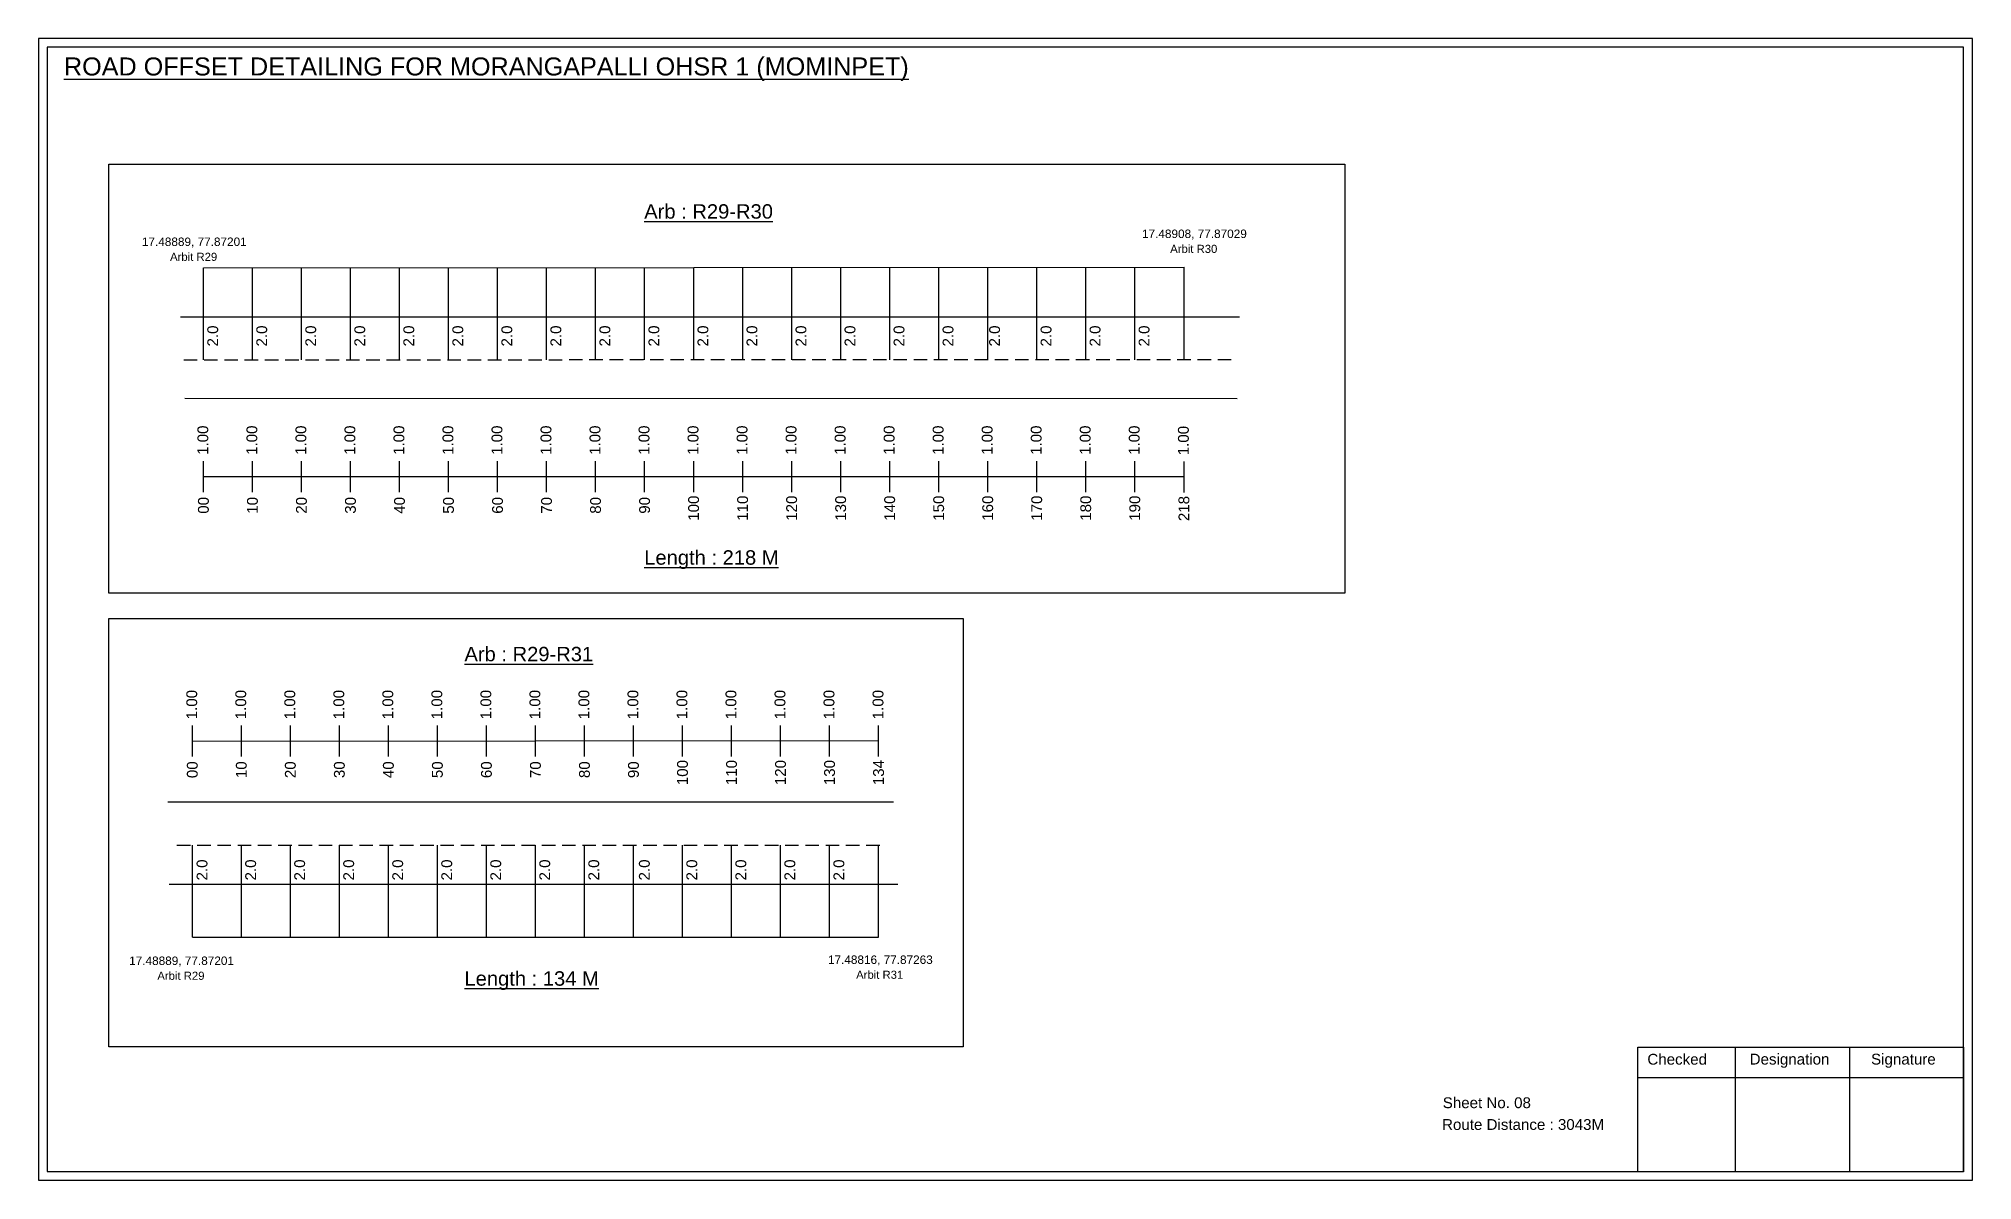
# Model space of a CAD drawing. Header units: inches. Extents: x 2380 to 8136, y 269 to 3641.
# Drawn here: x 7599 to 8136, y 1178 to 1494 of the extents above; entities that cross this region are included whole.
import ezdxf

# ---------------------------------------------------------------- set-up
doc = ezdxf.new("R2010")
doc.units = ezdxf.units.IN
doc.header["$MEASUREMENT"] = 0
doc.linetypes.add('DASHED2', pattern=[0.375, 0.25, -0.125])
doc.layers.add('PDF_Geometry', color=7, linetype='Continuous')
doc.layers.add('PDF_Text', color=5, linetype='Continuous')
doc.styles.add('PDF Arial', font='arial.ttf')
doc.styles.get("Standard").update_dxf_attribs({"font": 'arial.ttf'})

msp = doc.modelspace()

# ---------------------------------------------------------------- texts
at = {"color": 242, "true_color": 0xcd2027}
for s, height, p in [('%%UROAD OFFSET DETAILING FOR MORANGAPALLI OHSR 1 (MOMINPET)', 5, (7606.49, 1484.17)), ('%%UArb : R29-R30', 4, (7767.48, 1444.45)), ('%%ULength : 218 M', 4, (7767.48, 1348.45)), ('%%UArb : R29-R31', 4, (7717.6, 1321.66)), ('%%ULength : 134 M', 4, (7717.6, 1231.66))]:
    msp.add_text(s, height=height, dxfattribs=at).set_placement(p)
at = {"color": 5}
for s, height, p in [('17.48889, 77.87201', 2.34, (7628.11, 1436.87)), ('17.48908, 77.87029', 2.34, (7905.58, 1439.08)), ('Arbit R29', 2.246, (7635.93, 1432.74)), ('Arbit R30', 2.246, (7913.4, 1434.95)), ('17.48889, 77.87201', 2.34, (7624.58, 1237.41)), ('17.48816, 77.87263', 2.34, (7818.45, 1237.7)), ('Arbit R29', 2.246, (7632.4, 1233.29)), ('Arbit R31', 2.246, (7826.27, 1233.57))]:
    msp.add_text(s, height=height, dxfattribs=at).set_placement(p)
for p in [(7649.26, 1408.98), (7662.86, 1408.98), (7676.46, 1408.98), (7690.06, 1408.98), (7703.66, 1408.98), (7717.26, 1408.98), (7730.86, 1408.98), (7744.46, 1408.98), (7758.06, 1408.98), (7771.66, 1408.98), (7785.26, 1408.98), (7798.86, 1408.98), (7812.46, 1408.98), (7826.06, 1408.98), (7839.66, 1408.98), (7853.26, 1408.98), (7866.18, 1408.98), (7880.46, 1408.98), (7894.06, 1408.98), (7907.66, 1408.98), (7646.29, 1260.85), (7659.78, 1260.85), (7673.38, 1260.85), (7686.98, 1260.85), (7700.58, 1260.85), (7714.18, 1260.85), (7727.78, 1260.85), (7741.38, 1260.85), (7754.98, 1260.85), (7769.01, 1260.85), (7782.18, 1260.85), (7795.78, 1260.85), (7809.38, 1260.85), (7822.98, 1260.85)]:
    msp.add_text('2.0', height=3, rotation=90).set_placement(p)
at = {"color": 217, "true_color": 0x93278f}
for s, p in [('1.00', (7646.52, 1378.9)), ('1.00', (7660.12, 1378.9)), ('1.00', (7673.72, 1378.9)), ('1.00', (7687.32, 1378.9)), ('1.00', (7700.92, 1378.9)), ('1.00', (7714.52, 1378.9)), ('1.00', (7728.12, 1378.9)), ('1.00', (7741.72, 1378.9)), ('1.00', (7755.32, 1378.9)), ('1.00', (7768.92, 1378.9)), ('1.00', (7782.52, 1378.9)), ('1.00', (7796.12, 1378.9)), ('1.00', (7809.72, 1378.9)), ('1.00', (7823.32, 1378.9)), ('1.00', (7836.92, 1378.9)), ('1.00', (7850.52, 1378.9)), ('1.00', (7864.12, 1378.9)), ('1.00', (7877.72, 1378.9)), ('1.00', (7891.32, 1378.9)), ('1.00', (7904.92, 1378.9)), ('1.00', (7918.56, 1378.8)), ('00', (7646.67, 1362.58)), ('10', (7660.27, 1362.58)), ('20', (7673.87, 1362.58)), ('30', (7687.47, 1362.58)), ('40', (7701.07, 1362.58)), ('50', (7714.67, 1362.58)), ('60', (7728.27, 1362.58)), ('70', (7741.87, 1362.58)), ('80', (7755.47, 1362.58)), ('90', (7769.07, 1362.58)), ('100', (7782.67, 1360.63)), ('110', (7796.27, 1360.63)), ('120', (7809.87, 1360.63)), ('130', (7823.47, 1360.63)), ('140', (7837.07, 1360.63)), ('150', (7850.67, 1360.63)), ('160', (7864.27, 1360.63)), ('170', (7877.87, 1360.63)), ('180', (7891.47, 1360.63)), ('190', (7905.07, 1360.63)), ('218', (7918.71, 1360.53)), ('1.00', (7643.44, 1305.56)), ('1.00', (7657.04, 1305.56)), ('1.00', (7670.64, 1305.56)), ('1.00', (7684.24, 1305.56)), ('1.00', (7697.84, 1305.56)), ('1.00', (7711.44, 1305.56)), ('1.00', (7725.04, 1305.56)), ('1.00', (7738.64, 1305.56)), ('1.00', (7752.24, 1305.56)), ('1.00', (7765.84, 1305.56)), ('1.00', (7779.44, 1305.56)), ('1.00', (7793.04, 1305.56)), ('1.00', (7806.64, 1305.56)), ('1.00', (7820.24, 1305.56)), ('1.00', (7833.84, 1305.56)), ('00', (7643.59, 1289.24)), ('10', (7657.19, 1289.24)), ('20', (7670.79, 1289.24)), ('30', (7684.39, 1289.24)), ('40', (7697.99, 1289.24)), ('50', (7711.59, 1289.24)), ('60', (7725.19, 1289.24)), ('70', (7738.79, 1289.24)), ('80', (7752.39, 1289.24)), ('90', (7765.99, 1289.24)), ('100', (7779.59, 1287.28)), ('110', (7793.19, 1287.28)), ('120', (7806.79, 1287.28)), ('130', (7820.39, 1287.28)), ('134', (7833.99, 1287.28))]:
    msp.add_text(s, height=3, rotation=90, dxfattribs=at).set_placement(p)
for s, p in [('Sheet No. 08', (7989.02, 1197.69)), ('Route Distance : 3043M', (7988.83, 1191.65))]:
    msp.add_text(s, height=3).set_placement(p)
at = {"layer": 'PDF_Text', "color": 7, "attachment_point": 7, "style": 'PDF Arial'}
for s, insert, char_height in [('Checked', (8045.79, 1209.71), 3.001), ('Designation', (8074.17, 1208.88), 3.0006), ('Signature', (8107.85, 1208.88), 3.001)]:
    msp.add_mtext(s, dxfattribs=dict(at, insert=insert, char_height=char_height))

# ---------------------------------------------------------------- linework, layer by layer
at = {"color": 5}
for p, q in [((7645.2, 1430.83), (7917.24, 1431.02)), ((7642.12, 1245.12), (7832.52, 1245.12))]:
    msp.add_line(p, q, dxfattribs=at)
for p, q in [((7645.2, 1405.31), (7645.2, 1430.84)), ((7658.8, 1405.31), (7658.8, 1430.84)), ((7672.4, 1405.31), (7672.4, 1430.84)), ((7686, 1405.31), (7686, 1430.84)), ((7699.6, 1405.31), (7699.6, 1430.84)), ((7713.2, 1405.31), (7713.2, 1430.84)), ((7726.8, 1405.31), (7726.8, 1430.84)), ((7740.4, 1405.31), (7740.4, 1430.84)), ((7754, 1405.31), (7754, 1430.84)), ((7767.6, 1405.31), (7767.6, 1430.84)), ((7781.2, 1405.31), (7781.2, 1430.84)), ((7794.8, 1405.31), (7794.8, 1430.84)), ((7808.4, 1405.31), (7808.4, 1430.84)), ((7822, 1405.31), (7822, 1430.84)), ((7835.6, 1405.31), (7835.6, 1430.84)), ((7849.2, 1405.31), (7849.2, 1430.84)), ((7862.8, 1405.31), (7862.8, 1430.84)), ((7876.4, 1405.31), (7876.4, 1430.84)), ((7890, 1405.31), (7890, 1430.84)), ((7903.6, 1405.31), (7903.6, 1430.84)), ((7917.24, 1405.48), (7917.24, 1431.02)), ((7638.78, 1417.19), (7932.62, 1417.19)), ((7640.03, 1394.63), (7932.02, 1394.59)), ((7836.63, 1282.54), (7635.27, 1282.54)), ((7642.12, 1245.12), (7642.12, 1270.66)), ((7655.72, 1245.12), (7655.72, 1270.66)), ((7669.32, 1245.12), (7669.32, 1270.66)), ((7682.92, 1245.12), (7682.92, 1270.66)), ((7696.52, 1245.12), (7696.52, 1270.66)), ((7710.12, 1245.12), (7710.12, 1270.66)), ((7723.72, 1245.12), (7723.72, 1270.66)), ((7737.32, 1245.12), (7737.32, 1270.66)), ((7750.92, 1245.12), (7750.92, 1270.66)), ((7764.52, 1245.12), (7764.52, 1270.66)), ((7778.12, 1245.12), (7778.12, 1270.66)), ((7791.72, 1245.12), (7791.72, 1270.66)), ((7805.32, 1245.12), (7805.32, 1270.66)), ((7818.92, 1245.12), (7818.92, 1270.66)), ((7832.52, 1245.12), (7832.52, 1270.66)), ((7635.71, 1259.85), (7643.77, 1259.85)), ((7643.77, 1259.85), (7837.86, 1259.85))]:
    msp.add_line(p, q)
at = {"linetype": 'DASHED2', "ltscale": 15}
for p, q in [((7639.74, 1405.31), (7930.35, 1405.36)), ((7637.82, 1270.66), (7834.58, 1270.66))]:
    msp.add_line(p, q, dxfattribs=at)
at = {"color": 217, "true_color": 0x93278f}
for p, q in [((7645.2, 1368.61), (7645.2, 1377.17)), ((7658.8, 1368.61), (7658.8, 1377.17)), ((7672.4, 1368.61), (7672.4, 1377.17)), ((7686, 1368.61), (7686, 1377.17)), ((7699.6, 1368.61), (7699.6, 1377.17)), ((7713.2, 1368.61), (7713.2, 1377.17)), ((7726.8, 1368.61), (7726.8, 1377.17)), ((7740.4, 1368.61), (7740.4, 1377.17)), ((7754, 1368.61), (7754, 1377.17)), ((7767.6, 1368.61), (7767.6, 1377.17)), ((7781.2, 1368.61), (7781.2, 1377.17)), ((7794.8, 1368.61), (7794.8, 1377.17)), ((7808.4, 1368.61), (7808.4, 1377.17)), ((7822, 1368.61), (7822, 1377.17)), ((7835.6, 1368.61), (7835.6, 1377.17)), ((7849.2, 1368.61), (7849.2, 1377.17)), ((7862.8, 1368.61), (7862.8, 1377.17)), ((7876.4, 1368.61), (7876.4, 1377.17)), ((7890, 1368.61), (7890, 1377.17)), ((7903.6, 1368.61), (7903.6, 1377.17)), ((7917.24, 1368.51), (7917.24, 1377.07)), ((7645.2, 1372.88), (7917.24, 1372.93)), ((7642.12, 1295.26), (7642.12, 1303.82)), ((7655.72, 1295.26), (7655.72, 1303.82)), ((7669.32, 1295.26), (7669.32, 1303.82)), ((7682.92, 1295.26), (7682.92, 1303.82)), ((7696.52, 1295.26), (7696.52, 1303.82)), ((7710.12, 1295.26), (7710.12, 1303.82)), ((7723.72, 1295.26), (7723.72, 1303.82)), ((7737.32, 1295.26), (7737.32, 1303.82)), ((7750.92, 1295.26), (7750.92, 1303.82)), ((7764.52, 1295.26), (7764.52, 1303.82)), ((7778.12, 1295.26), (7778.12, 1303.82)), ((7791.72, 1295.26), (7791.72, 1303.82)), ((7805.32, 1295.26), (7805.32, 1303.82)), ((7818.92, 1295.26), (7818.92, 1303.82)), ((7832.52, 1295.26), (7832.52, 1303.82)), ((7642.12, 1299.53), (7832.52, 1299.66))]:
    msp.add_line(p, q, dxfattribs=at)
for points in [[(7618.96, 1459.57), (7961.86, 1459.57), (7961.86, 1340.57), (7618.96, 1340.57)], [(7618.96, 1333.57), (7855.92, 1333.57), (7855.92, 1214.74), (7618.96, 1214.74)]]:
    msp.add_lwpolyline(points, close=True)
at = {"layer": 'PDF_Geometry'}
for points in [[(7599.47, 1494.38), (7599.47, 1177.67), (8135.95, 1177.67), (8135.95, 1494.38)], [(7601.8, 1492.05), (7601.8, 1180.08), (8133.53, 1180.08), (8133.53, 1492.05)]]:
    msp.add_lwpolyline(points, close=True, dxfattribs=at)
at = {"layer": 'PDF_Geometry', "color": 242, "true_color": 0xcc1f26}
msp.add_lwpolyline([(8133.53, 1179.99), (8043.19, 1179.99), (8043.19, 1214.6), (8133.53, 1214.6)], close=True, dxfattribs=at)
for points in [[(8070.17, 1214.6), (8070.17, 1179.99)], [(8101.89, 1214.6), (8101.89, 1179.99)], [(8043.19, 1206.23), (8133.53, 1206.23)]]:
    msp.add_lwpolyline(points, dxfattribs=at)

msp.set_redraw_order([(e.dxf.handle, doc.entitydb.next_handle()) for e in msp.query("TEXT MTEXT ATTDEF DIMENSION ARC_DIMENSION")])  # texts and dimensions are drawn at this point

doc.saveas('drawing.dxf')
